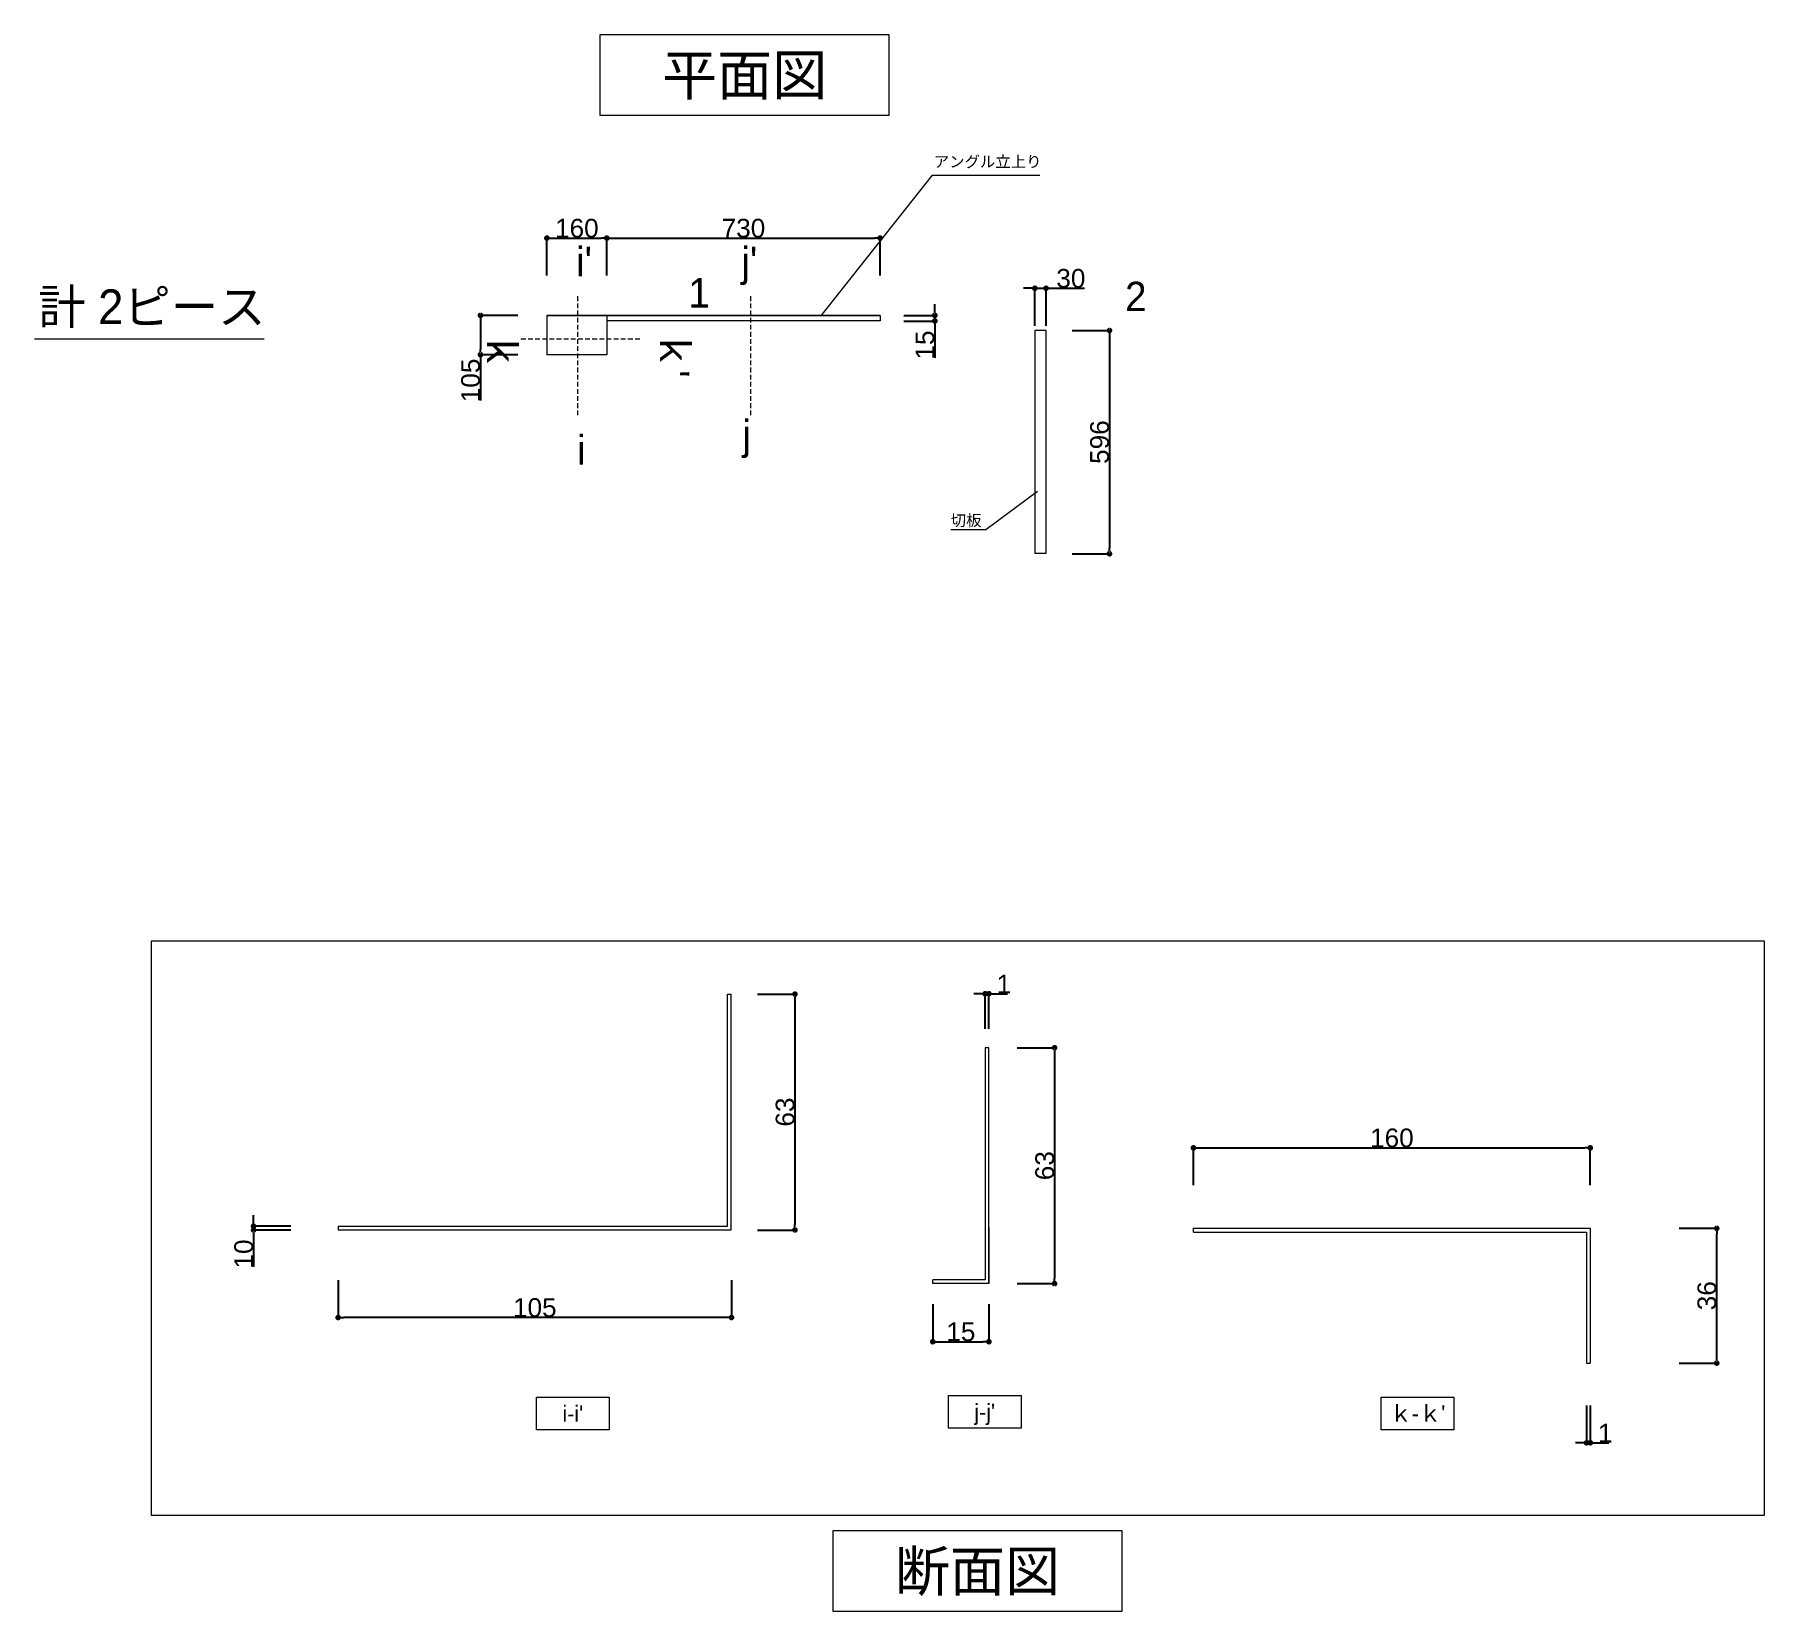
# Model space of a CAD drawing. Header units: millimetres. Extents: x 0 to 1313252738, y -131 to 560100888.
# Drawn here: x 1313136664 to 1313141284, y 560018881 to 560023091 of the extents above; entities that cross this region are included whole.
import ezdxf

# ---------------------------------------------------------------- set-up
doc = ezdxf.new("R2010")
doc.units = ezdxf.units.MM
doc.linetypes.add('DASHED', pattern=[19.05, 12.7, -6.35])
doc.layers.get('0').update_dxf_attribs({"lineweight": 0})
for name, color, linetype, lineweight in [('0001外周ライン', 7, 'Continuous', 9), ('TOS_M1', 7, 'Continuous', 9), ('家具', 7, 'Continuous', 0)]:
    doc.layers.add(name, color=color, linetype=linetype, lineweight=lineweight)
doc.styles.add('onnjuku', font='arial.ttf')
doc.dimstyles.new('onnjuku', dxfattribs={"dimtxt": 100, "dimasz": 30, "dimexe": 1.25, "dimexo": 0.625, "dimtad": 1, "dimdec": 0, "dimtxsty": 'onnjuku', "dimblk": 'DOT', "dimcen": 2.5, "dimadec": 0, "dimazin": 0, "dimtfac": 1, "dimtdec": 0, "dimtmove": 0, "dimatfit": 3, "dimfxl": 500, "dimfxlon": 1, "dimarcsym": 0})

msp = doc.modelspace()

# ---------------------------------------------------------------- texts
at = {"layer": '家具', "attachment_point": 5, "style": 'onnjuku', "bg_fill": 16, "box_fill_scale": 1.5, "bg_fill_color": 256, "bg_fill_transparency": 0}
for s, width, gutter_width, heights, insert, char_height in [('{\\fMS PGothic|b0|i0|c128|p50;平面図}', 662.80105, 539.349, [142.805], (1313138560.094, 560022977.445), 107.86978), ("{\\fMS PGothic|b0|i0|c128|p50;i-i'}", 150.23709, 218.056, [57.735], (1313138101.379, 560019408.705), 43.61126), ("{\\fMS PGothic|b0|i0|c128|p50;j-j'}", 150.23709, 218.056, [57.735], (1313139201.36, 560019406.626), 43.61126), ("{\\fMS PGothic|b0|i0|c128|p50;ｋ-ｋ'}", 150.23709, 218.056, [57.735], (1313140357.067, 560019409.279), 43.61126), ('{\\fMS PGothic|b0|i0|c128|p50;断面図}', 662.80105, 539.349, [142.805], (1313139181.968, 560018981.869), 107.86978)]:
    msp.add_mtext_dynamic_manual_height_columns(s, width=width, gutter_width=gutter_width, heights=heights, dxfattribs=dict(at, insert=insert, char_height=char_height))
at = {"layer": '家具', "color": 1, "attachment_point": 1, "style": 'onnjuku'}
for s, width, gutter_width, insert, char_height in [('{\\fMS PGothic|b0|i0|c128|p50;アングル立上り}', 575.74842, 150.687, (1313139065.29, 560022767.017), 30.13733), ('{\\fMS PGothic|b0|i0|c128|p50;計 2ピース}', 655.16123, 463.532, (1313136673.502, 560022410.917), 92.70638), ('{\\fMS PGothic|b0|i0|c128|p50;1}', 159.1839, 392.758, (1313138410.058, 560022440.959), 78.55165), ('{\\fMS PGothic|b0|i0|c128|p50;2}', 159.1839, 392.758, (1313139576.302, 560022431.229), 78.55165), ('{\\fMS PGothic|b0|i0|c128|p50;切板}', 575.74842, 150.687, (1313139110.519, 560021809.161), 30.13733)]:
    msp.add_mtext_dynamic_manual_height_columns(s, width=width, gutter_width=gutter_width, heights=[0], dxfattribs=dict(at, insert=insert, char_height=char_height))
at = {"layer": '家具', "char_height": 78.55165, "attachment_point": 1, "style": 'onnjuku'}
for s, insert in [("{\\fMS PGothic|b0|i0|c128|p50;i'}", (1313138109.911, 560022524.518)), ("{\\fMS PGothic|b0|i0|c128|p50;j'}", (1313138551.508, 560022524.518)), ('{\\fMS PGothic|b0|i0|c128|p50;j}', (1313138554.565, 560022062.518)), ('{\\fMS PGothic|b0|i0|c128|p50;i}', (1313138112.968, 560022021.731))]:
    msp.add_mtext_dynamic_manual_height_columns(s, width=159.1839, gutter_width=392.758, heights=[0], dxfattribs=dict(at, insert=insert))
at = {"layer": '家具', "char_height": 78.55165, "attachment_point": 1, "rotation": 270, "style": 'onnjuku'}
for s, insert in [('{\\fMS PGothic|b0|i0|c128|p50;ｋ}', (1313137950.432, 560022299.157)), ("{\\fMS PGothic|b0|i0|c128|p50;ｋ'}", (1313138412.432, 560022302.214))]:
    msp.add_mtext_dynamic_manual_height_columns(s, width=159.1839, gutter_width=392.758, heights=[0], dxfattribs=dict(at, insert=insert))

# ---------------------------------------------------------------- blocks, each defined once
blk = doc.blocks.new('_Dot')
at = {"color": 0, "linetype": 'ByBlock', "lineweight": -2}
blk.add_line((-0.5, 0), (-1, 0), dxfattribs=at)
at = {"color": 0, "linetype": 'ByBlock', "const_width": 0.5}
blk.add_lwpolyline([(-0.25, 0, 1), (0.25, 0, 1)], format="xyb", close=True, dxfattribs=at)
blk = doc.blocks.new('*D684')
at = {"layer": 'Defpoints', "color": 0, "transparency": 16777216}
for p in [(1313138192, 560022547.8), (1313138032, 560022431.4), (1313138192, 560022431.4)]:
    blk.add_point(p, dxfattribs=at)
at = {"layer": 'TOS_M1', "color": 0, "lineweight": -2, "transparency": 16777216}
for p, q in [((1313138032, 560022447.8), (1313138032, 560022549)), ((1313138047, 560022547.8), (1313138177, 560022547.8)), ((1313138192, 560022447.8), (1313138192, 560022549))]:
    blk.add_line(p, q, dxfattribs=at)
at = {"layer": 'TOS_M1', "color": 0, "lineweight": -2, "transparency": 16777216, "xscale": 15, "yscale": 15, "zscale": 15, "rotation": 180}
blk.add_blockref('_Dot', (1313138032, 560022547.8), dxfattribs=at)
at = {"layer": 'TOS_M1', "color": 0, "lineweight": -2, "transparency": 16777216, "xscale": 15, "yscale": 15, "zscale": 15}
blk.add_blockref('_Dot', (1313138192, 560022547.8), dxfattribs=at)
at = {"layer": 'TOS_M1', "color": 0, "transparency": 16777216, "insert": (1313138112, 560022573.9), "char_height": 50, "attachment_point": 5, "style": 'onnjuku'}
blk.add_mtext('160', dxfattribs=at)
blk = doc.blocks.new('*D685')
at = {"layer": 'Defpoints', "color": 0, "transparency": 16777216}
for p in [(1313138922, 560022547.8), (1313138192, 560022431.4), (1313138922, 560022431.4)]:
    blk.add_point(p, dxfattribs=at)
at = {"layer": 'TOS_M1', "color": 0, "lineweight": -2, "transparency": 16777216}
for p, q in [((1313138192, 560022447.8), (1313138192, 560022549)), ((1313138207, 560022547.8), (1313138907, 560022547.8)), ((1313138922, 560022447.8), (1313138922, 560022549))]:
    blk.add_line(p, q, dxfattribs=at)
at = {"layer": 'TOS_M1', "color": 0, "lineweight": -2, "transparency": 16777216, "xscale": 15, "yscale": 15, "zscale": 15, "rotation": 180}
blk.add_blockref('_Dot', (1313138192, 560022547.8), dxfattribs=at)
at = {"layer": 'TOS_M1', "color": 0, "lineweight": -2, "transparency": 16777216, "xscale": 15, "yscale": 15, "zscale": 15}
blk.add_blockref('_Dot', (1313138922, 560022547.8), dxfattribs=at)
at = {"layer": 'TOS_M1', "color": 0, "transparency": 16777216, "insert": (1313138557, 560022573.9), "char_height": 50, "attachment_point": 5, "style": 'onnjuku'}
blk.add_mtext('730', dxfattribs=at)
blk = doc.blocks.new('*D687')
at = {"layer": 'Defpoints', "color": 0, "transparency": 16777216}
for p in [(1313138984.5, 560022341.4), (1313138984.5, 560022326.4), (1313139068.1, 560022326.4)]:
    blk.add_point(p, dxfattribs=at)
at = {"layer": 'TOS_M1', "color": 0, "lineweight": -2, "transparency": 16777216}
for p, q in [((1313139068.1, 560022356.4), (1313139068.1, 560022371.4)), ((1313138985.1, 560022341.4), (1313139069.3, 560022341.4)), ((1313138985.1, 560022326.4), (1313139069.3, 560022326.4)), ((1313139068.1, 560022341.4), (1313139068.1, 560022326.4)), ((1313139068.1, 560022311.4), (1313139068.1, 560022227.9))]:
    blk.add_line(p, q, dxfattribs=at)
at = {"layer": 'TOS_M1', "color": 0, "lineweight": -2, "transparency": 16777216, "xscale": 15, "yscale": 15, "zscale": 15}
for p, rotation in [((1313139068.1, 560022341.4), 270), ((1313139068.1, 560022326.4), 90)]:
    blk.add_blockref('_Dot', p, dxfattribs=dict(at, rotation=rotation))
at = {"layer": 'TOS_M1', "color": 0, "transparency": 16777216, "insert": (1313139041.9, 560022262.2), "char_height": 50, "attachment_point": 5, "rotation": 90, "style": 'onnjuku'}
blk.add_mtext('15', dxfattribs=at)
blk = doc.blocks.new('*D691')
at = {"layer": 'Defpoints', "color": 0, "transparency": 16777216}
for p in [(1313138032, 560022341.4), (1313137854.7, 560022236.4), (1313138032, 560022236.4)]:
    blk.add_point(p, dxfattribs=at)
at = {"layer": 'TOS_M1', "color": 0, "lineweight": -2, "transparency": 16777216}
for p, q in [((1313137954.7, 560022341.4), (1313137853.4, 560022341.4)), ((1313137854.7, 560022326.4), (1313137854.7, 560022251.4)), ((1313137954.7, 560022236.4), (1313137853.4, 560022236.4)), ((1313137854.7, 560022236.4), (1313137854.7, 560022114))]:
    blk.add_line(p, q, dxfattribs=at)
at = {"layer": 'TOS_M1', "color": 0, "lineweight": -2, "transparency": 16777216, "xscale": 15, "yscale": 15, "zscale": 15}
for p, rotation in [((1313137854.7, 560022341.4), 90), ((1313137854.7, 560022236.4), 270)]:
    blk.add_blockref('_Dot', p, dxfattribs=dict(at, rotation=rotation))
at = {"layer": 'TOS_M1', "color": 0, "transparency": 16777216, "insert": (1313137828.5, 560022167.7), "char_height": 50, "attachment_point": 5, "rotation": 90, "style": 'onnjuku'}
blk.add_mtext('105', dxfattribs=at)
blk = doc.blocks.new('*D692')
at = {"layer": 'Defpoints', "color": 0, "transparency": 16777216}
for p in [(1313138524.5, 560020529), (1313138524.5, 560019899), (1313138694.6, 560019899)]:
    blk.add_point(p, dxfattribs=at)
at = {"layer": 'TOS_M1', "color": 0, "lineweight": -2, "transparency": 16777216}
for p, q in [((1313138594.6, 560020529), (1313138695.9, 560020529)), ((1313138694.6, 560020514), (1313138694.6, 560019914)), ((1313138594.6, 560019899), (1313138695.9, 560019899))]:
    blk.add_line(p, q, dxfattribs=at)
at = {"layer": 'TOS_M1', "color": 0, "lineweight": -2, "transparency": 16777216, "xscale": 15, "yscale": 15, "zscale": 15}
for p, rotation in [((1313138694.6, 560020529), 90), ((1313138694.6, 560019899), 270)]:
    blk.add_blockref('_Dot', p, dxfattribs=dict(at, rotation=rotation))
at = {"layer": 'TOS_M1', "color": 0, "transparency": 16777216, "insert": (1313138668.4, 560020214), "char_height": 50, "attachment_point": 5, "rotation": 90, "style": 'onnjuku'}
blk.add_mtext('63', dxfattribs=at)
blk = doc.blocks.new('*D693')
at = {"layer": 'Defpoints', "color": 0, "transparency": 16777216}
for p in [(1313137474.5, 560019899), (1313138525.1, 560019899), (1313137474.5, 560019665.3)]:
    blk.add_point(p, dxfattribs=at)
at = {"layer": 'TOS_M1', "color": 0, "lineweight": -2, "transparency": 16777216}
for p, q in [((1313137474.5, 560019765.3), (1313137474.5, 560019664.1)), ((1313138525.1, 560019765.3), (1313138525.1, 560019664.1)), ((1313138510.1, 560019665.3), (1313137489.5, 560019665.3))]:
    blk.add_line(p, q, dxfattribs=at)
at = {"layer": 'TOS_M1', "color": 0, "lineweight": -2, "transparency": 16777216, "xscale": 15, "yscale": 15, "zscale": 15}
for p, rotation in [((1313137474.5, 560019665.3), 180.0000000130022), ((1313138525.1, 560019665.3), 1.300215934918469e-08)]:
    blk.add_blockref('_Dot', p, dxfattribs=dict(at, rotation=rotation))
at = {"layer": 'TOS_M1', "color": 0, "transparency": 16777216, "insert": (1313137999.8, 560019691.5), "char_height": 50, "attachment_point": 5, "rotation": 0, "style": 'onnjuku'}
blk.add_mtext('105', dxfattribs=at)
blk = doc.blocks.new('*D681')
at = {"layer": 'Defpoints', "color": 0, "transparency": 16777216}
for p in [(1313139062.6, 560019794.4), (1313139212.6, 560019794.4), (1313139212.6, 560019600.7)]:
    blk.add_point(p, dxfattribs=at)
at = {"layer": 'TOS_M1', "color": 0, "lineweight": -2, "transparency": 16777216}
for p, q in [((1313139062.6, 560019700.7), (1313139062.6, 560019599.4)), ((1313139212.6, 560019700.7), (1313139212.6, 560019599.4)), ((1313139077.6, 560019600.7), (1313139197.6, 560019600.7))]:
    blk.add_line(p, q, dxfattribs=at)
at = {"layer": 'TOS_M1', "color": 0, "lineweight": -2, "transparency": 16777216, "xscale": 15, "yscale": 15, "zscale": 15, "rotation": 180}
blk.add_blockref('_Dot', (1313139062.6, 560019600.7), dxfattribs=at)
at = {"layer": 'TOS_M1', "color": 0, "lineweight": -2, "transparency": 16777216, "xscale": 15, "yscale": 15, "zscale": 15}
blk.add_blockref('_Dot', (1313139212.6, 560019600.7), dxfattribs=at)
at = {"layer": 'TOS_M1', "color": 0, "transparency": 16777216, "insert": (1313139137.6, 560019626.8), "char_height": 50, "width": 107.892, "attachment_point": 5, "style": 'onnjuku'}
blk.add_mtext('15', dxfattribs=at)
blk = doc.blocks.new('*D682')
at = {"layer": 'Defpoints', "color": 0, "transparency": 16777216}
for p in [(1313139212.6, 560020385.8), (1313139182, 560019755.8), (1313139387.9, 560019755.8)]:
    blk.add_point(p, dxfattribs=at)
at = {"layer": 'TOS_M1', "color": 0, "lineweight": -2, "transparency": 16777216}
for p, q in [((1313139287.9, 560020385.8), (1313139389.2, 560020385.8)), ((1313139387.9, 560020370.8), (1313139387.9, 560019770.8)), ((1313139287.9, 560019755.8), (1313139389.2, 560019755.8))]:
    blk.add_line(p, q, dxfattribs=at)
at = {"layer": 'TOS_M1', "color": 0, "lineweight": -2, "transparency": 16777216, "xscale": 15, "yscale": 15, "zscale": 15}
for p, rotation in [((1313139387.9, 560020385.8), 90), ((1313139387.9, 560019755.8), 270)]:
    blk.add_blockref('_Dot', p, dxfattribs=dict(at, rotation=rotation))
at = {"layer": 'TOS_M1', "color": 0, "transparency": 16777216, "insert": (1313139361.8, 560020070.8), "char_height": 50, "width": 67.292, "attachment_point": 5, "rotation": 90, "style": 'onnjuku'}
blk.add_mtext('63', dxfattribs=at)
blk = doc.blocks.new('*D683')
at = {"layer": 'Defpoints', "color": 0, "transparency": 16777216}
for p in [(1313139212.6, 560020529.9), (1313139202.6, 560020435.9), (1313139212.6, 560020435.9)]:
    blk.add_point(p, dxfattribs=at)
at = {"layer": 'TOS_M1', "color": 0, "lineweight": -2, "transparency": 16777216}
for p, q in [((1313139187.6, 560020529.9), (1313139172.6, 560020529.9)), ((1313139202.6, 560020436.5), (1313139202.6, 560020531.2)), ((1313139202.6, 560020529.9), (1313139212.6, 560020529.9)), ((1313139212.6, 560020436.5), (1313139212.6, 560020531.2)), ((1313139227.6, 560020529.9), (1313139262.3, 560020529.9))]:
    blk.add_line(p, q, dxfattribs=at)
at = {"layer": 'TOS_M1', "color": 0, "lineweight": -2, "transparency": 16777216, "xscale": 15, "yscale": 15, "zscale": 15}
blk.add_blockref('_Dot', (1313139202.6, 560020529.9), dxfattribs=at)
at = {"layer": 'TOS_M1', "color": 0, "lineweight": -2, "transparency": 16777216, "xscale": 15, "yscale": 15, "zscale": 15, "rotation": 180}
blk.add_blockref('_Dot', (1313139212.6, 560020529.9), dxfattribs=at)
at = {"layer": 'TOS_M1', "color": 0, "transparency": 16777216, "insert": (1313139252.5, 560020555.7), "char_height": 50, "attachment_point": 5, "style": 'onnjuku'}
blk.add_mtext('1', dxfattribs=at)
blk = doc.blocks.new('*D688')
at = {"layer": 'Defpoints', "color": 0, "transparency": 16777216}
for p in [(1313140818.7, 560019903.5), (1313141156.3, 560019903.5), (1313140818.7, 560019543.5)]:
    blk.add_point(p, dxfattribs=at)
at = {"layer": 'TOS_M1', "color": 0, "lineweight": -2, "transparency": 16777216}
for p, q in [((1313141056.3, 560019903.5), (1313141157.6, 560019903.5)), ((1313141156.3, 560019558.5), (1313141156.3, 560019888.5)), ((1313141056.3, 560019543.5), (1313141157.6, 560019543.5))]:
    blk.add_line(p, q, dxfattribs=at)
at = {"layer": 'TOS_M1', "color": 0, "lineweight": -2, "transparency": 16777216, "xscale": 15, "yscale": 15, "zscale": 15}
for p, rotation in [((1313141156.3, 560019903.5), 90), ((1313141156.3, 560019543.5), 270)]:
    blk.add_blockref('_Dot', p, dxfattribs=dict(at, rotation=rotation))
at = {"layer": 'TOS_M1', "color": 0, "transparency": 16777216, "insert": (1313141130.1, 560019723.5), "char_height": 50, "width": 112.374, "attachment_point": 5, "rotation": 90, "style": 'onnjuku'}
blk.add_mtext('36', dxfattribs=at)
blk = doc.blocks.new('*D689')
at = {"layer": 'Defpoints', "color": 0, "transparency": 16777216}
for p in [(1313137474.5, 560019909), (1313137248.6, 560019899), (1313137474.5, 560019899)]:
    blk.add_point(p, dxfattribs=at)
at = {"layer": 'TOS_M1', "color": 0, "lineweight": -2, "transparency": 16777216}
for p, q in [((1313137348.6, 560019909), (1313137247.4, 560019909)), ((1313137248.6, 560019924), (1313137248.6, 560019939)), ((1313137248.6, 560019909), (1313137248.6, 560019899)), ((1313137348.6, 560019899), (1313137247.4, 560019899)), ((1313137248.6, 560019884), (1313137248.6, 560019801))]:
    blk.add_line(p, q, dxfattribs=at)
at = {"layer": 'TOS_M1', "color": 0, "lineweight": -2, "transparency": 16777216, "xscale": 15, "yscale": 15, "zscale": 15}
for p, rotation in [((1313137248.6, 560019909), 270), ((1313137248.6, 560019899), 90)]:
    blk.add_blockref('_Dot', p, dxfattribs=dict(at, rotation=rotation))
at = {"layer": 'TOS_M1', "color": 0, "transparency": 16777216, "insert": (1313137222.5, 560019835), "char_height": 50, "attachment_point": 5, "rotation": 90, "style": 'onnjuku'}
blk.add_mtext('10', dxfattribs=at)
blk = doc.blocks.new('*D690')
at = {"layer": 'Defpoints', "color": 0, "transparency": 16777216}
for p in [(1313140808.7, 560019543.5), (1313140818.7, 560019543.5), (1313140818.7, 560019330.8)]:
    blk.add_point(p, dxfattribs=at)
at = {"layer": 'TOS_M1', "color": 0, "lineweight": -2, "transparency": 16777216}
for p, q in [((1313140808.7, 560019430.8), (1313140808.7, 560019329.6)), ((1313140818.7, 560019430.8), (1313140818.7, 560019329.6)), ((1313140793.7, 560019330.8), (1313140778.7, 560019330.8)), ((1313140808.7, 560019330.8), (1313140818.7, 560019330.8)), ((1313140833.7, 560019330.8), (1313140868.4, 560019330.8))]:
    blk.add_line(p, q, dxfattribs=at)
at = {"layer": 'TOS_M1', "color": 0, "lineweight": -2, "transparency": 16777216, "xscale": 15, "yscale": 15, "zscale": 15}
blk.add_blockref('_Dot', (1313140808.7, 560019330.8), dxfattribs=at)
at = {"layer": 'TOS_M1', "color": 0, "lineweight": -2, "transparency": 16777216, "xscale": 15, "yscale": 15, "zscale": 15, "rotation": 180}
blk.add_blockref('_Dot', (1313140818.7, 560019330.8), dxfattribs=at)
at = {"layer": 'TOS_M1', "color": 0, "transparency": 16777216, "insert": (1313140858.5, 560019356.5), "char_height": 50, "width": 66.746, "attachment_point": 5, "style": 'onnjuku'}
blk.add_mtext('1', dxfattribs=at)
blk = doc.blocks.new('*D695')
at = {"layer": 'Defpoints', "color": 0, "transparency": 16777216}
for p in [(1313139365.1, 560022301), (1313139365.1, 560021704.9), (1313139534.5, 560021704.9)]:
    blk.add_point(p, dxfattribs=at)
at = {"layer": 'TOS_M1', "color": 0, "lineweight": -2, "transparency": 16777216}
for p, q in [((1313139434.5, 560022301), (1313139535.7, 560022301)), ((1313139534.5, 560022286), (1313139534.5, 560021719.9)), ((1313139434.5, 560021704.9), (1313139535.7, 560021704.9))]:
    blk.add_line(p, q, dxfattribs=at)
at = {"layer": 'TOS_M1', "color": 0, "lineweight": -2, "transparency": 16777216, "xscale": 15, "yscale": 15, "zscale": 15}
for p, rotation in [((1313139534.5, 560022301), 90), ((1313139534.5, 560021704.9), 270)]:
    blk.add_blockref('_Dot', p, dxfattribs=dict(at, rotation=rotation))
at = {"layer": 'TOS_M1', "color": 0, "transparency": 16777216, "insert": (1313139508.3, 560022003), "char_height": 50, "attachment_point": 5, "rotation": 90, "style": 'onnjuku'}
blk.add_mtext('596', dxfattribs=at)
blk = doc.blocks.new('*D696')
at = {"layer": 'Defpoints', "color": 0, "transparency": 16777216}
for p in [(1313139365.1, 560022413.8), (1313139335.1, 560022301), (1313139365.1, 560022301)]:
    blk.add_point(p, dxfattribs=at)
at = {"layer": 'TOS_M1', "color": 0, "lineweight": -2, "transparency": 16777216}
for p, q in [((1313139320.1, 560022413.8), (1313139305.1, 560022413.8)), ((1313139335.1, 560022313.8), (1313139335.1, 560022415)), ((1313139335.1, 560022413.8), (1313139365.1, 560022413.8)), ((1313139365.1, 560022313.8), (1313139365.1, 560022415)), ((1313139380.1, 560022413.8), (1313139467.7, 560022413.8))]:
    blk.add_line(p, q, dxfattribs=at)
at = {"layer": 'TOS_M1', "color": 0, "lineweight": -2, "transparency": 16777216, "xscale": 15, "yscale": 15, "zscale": 15}
blk.add_blockref('_Dot', (1313139335.1, 560022413.8), dxfattribs=at)
at = {"layer": 'TOS_M1', "color": 0, "lineweight": -2, "transparency": 16777216, "xscale": 15, "yscale": 15, "zscale": 15, "rotation": 180}
blk.add_blockref('_Dot', (1313139365.1, 560022413.8), dxfattribs=at)
at = {"layer": 'TOS_M1', "color": 0, "transparency": 16777216, "insert": (1313139431.4, 560022440), "char_height": 50, "attachment_point": 5, "style": 'onnjuku'}
blk.add_mtext('30', dxfattribs=at)
blk = doc.blocks.new('*D740')
at = {"layer": 'Defpoints', "color": 0, "transparency": 16777216}
for p in [(1313140818.7, 560020118.4), (1313139758.7, 560019846.3), (1313140818.7, 560019846.3)]:
    blk.add_point(p, dxfattribs=at)
at = {"layer": 'TOS_M1', "color": 0, "lineweight": -2, "transparency": 16777216}
for p, q in [((1313139758.7, 560020018.4), (1313139758.7, 560020119.7)), ((1313139773.7, 560020118.4), (1313140803.7, 560020118.4)), ((1313140818.7, 560020018.4), (1313140818.7, 560020119.7))]:
    blk.add_line(p, q, dxfattribs=at)
at = {"layer": 'TOS_M1', "color": 0, "lineweight": -2, "transparency": 16777216, "xscale": 15, "yscale": 15, "zscale": 15, "rotation": 180}
blk.add_blockref('_Dot', (1313139758.7, 560020118.4), dxfattribs=at)
at = {"layer": 'TOS_M1', "color": 0, "lineweight": -2, "transparency": 16777216, "xscale": 15, "yscale": 15, "zscale": 15}
blk.add_blockref('_Dot', (1313140818.7, 560020118.4), dxfattribs=at)
at = {"layer": 'TOS_M1', "color": 0, "transparency": 16777216, "insert": (1313140288.7, 560020144.6), "char_height": 50, "attachment_point": 5, "style": 'onnjuku'}
blk.add_mtext('160', dxfattribs=at)

# ---------------------------------------------------------------- dimensions: what is measured, and where the dimension line sits
at = {"layer": 'TOS_M1'}
for p1, p2, distance, picture, middle in [((1313138031.955, 560022431.419), (1313138191.955, 560022431.419), 116.357, '*D684', (1313138111.955, 560022573.929)), ((1313139335.077, 560022301.013), (1313139365.077, 560022301.013), 112.773, '*D696', (1313139431.412, 560022439.956)), ((1313138984.49, 560022341.423), (1313138984.49, 560022326.423), 83.57, '*D687', (1313139041.906, 560022262.152)), ((1313138031.955, 560022341.423), (1313138031.955, 560022236.423), -177.274, '*D691', (1313137828.527, 560022167.728)), ((1313139365.077, 560022301.013), (1313139365.077, 560021704.947), 169.4, '*D695', (1313139508.323, 560022002.98))]:
    dim = msp.add_aligned_dim(p1=p1, p2=p2, distance=distance, dimstyle='onnjuku', override={"dimtxt": 50, "dimasz": 15, "dimfxl": 100}, dxfattribs=at)
    dim.commit()
    dim.dimension.update_dxf_attribs({"geometry": picture, "text_midpoint": middle})
for base, p1, p2, angle, picture, middle in [((1313138921.955, 560022547.776), (1313138191.955, 560022431.419), (1313138921.955, 560022431.419), 180, '*D685', (1313138556.955, 560022573.946)), ((1313137248.643, 560019899.045), (1313137474.507, 560019909.045), (1313137474.507, 560019899.045), 90, '*D689', (1313137222.489, 560019835.047))]:
    dim = msp.add_linear_dim(base=base, p1=p1, p2=p2, angle=angle, dimstyle='onnjuku', override={"dimtxt": 50, "dimasz": 15, "dimfxl": 100}, dxfattribs=at)
    dim.commit()
    dim.dimension.update_dxf_attribs({"geometry": picture, "text_midpoint": middle})
for base, p1, p2, text, picture, middle in [((1313139212.645, 560020529.938), (1313139202.645, 560020435.883), (1313139212.645, 560020435.883), '1', '*D683', (1313139252.479, 560020555.665)), ((1313140818.687, 560020118.441), (1313139758.687, 560019846.315), (1313140818.687, 560019846.315), '160', '*D740', (1313140288.687, 560020144.594)), ((1313139212.645, 560019600.664), (1313139062.645, 560019794.397), (1313139212.645, 560019794.397), '15', '*D681', (1313139137.645, 560019626.818)), ((1313140818.687, 560019330.809), (1313140808.687, 560019543.496), (1313140818.687, 560019543.496), '1', '*D690', (1313140858.52, 560019356.536))]:
    dim = msp.add_linear_dim(base=base, p1=p1, p2=p2, text=text, dimstyle='onnjuku', override={"dimtxt": 50, "dimasz": 15, "dimfxl": 100}, dxfattribs=at)
    dim.commit()
    dim.dimension.update_dxf_attribs({"geometry": picture, "text_midpoint": middle})
for p1, p2, distance, text, picture, middle in [((1313138524.507, 560020529.045), (1313138524.507, 560019899.045), 170.107, '63', '*D692', (1313138668.443, 560020214.045)), ((1313138525.132, 560019899.045), (1313137474.507, 560019899.045), 233.717, '105', '*D693', (1313137999.82, 560019691.481))]:
    dim = msp.add_aligned_dim(p1=p1, p2=p2, distance=distance, text=text, dimstyle='onnjuku', override={"dimtxt": 50, "dimasz": 15, "dimfxl": 100}, dxfattribs=at)
    dim.commit()
    dim.dimension.update_dxf_attribs({"geometry": picture, "text_midpoint": middle})
for base, p1, p2, text, picture, middle in [((1313139387.944, 560019755.771), (1313139212.645, 560020385.771), (1313139181.962, 560019755.771), '63', '*D682', (1313139361.773, 560020070.771)), ((1313141156.308, 560019903.496), (1313140818.687, 560019543.496), (1313140818.687, 560019903.496), '36', '*D688', (1313141130.137, 560019723.496))]:
    dim = msp.add_linear_dim(base=base, p1=p1, p2=p2, angle=90, text=text, dimstyle='onnjuku', override={"dimtxt": 50, "dimasz": 15, "dimfxl": 100}, dxfattribs=at)
    dim.commit()
    dim.dimension.update_dxf_attribs({"geometry": picture, "text_midpoint": middle})

# ---------------------------------------------------------------- linework, layer by layer
at = {"layer": '0001外周ライン', "linetype": 'DASHED'}
for p, q in [((1313138114.241, 560022392.403), (1313138114.241, 560022072.287)), ((1313138576.102, 560022392.403), (1313138576.102, 560022072.287)), ((1313138280.317, 560022277.62), (1313137960.201, 560022277.62))]:
    msp.add_line(p, q, dxfattribs=at)
at = {"layer": '0001外周ライン'}
for p, q in [((1313138186.955, 560022341.423), (1313138031.955, 560022341.423)), ((1313138031.955, 560022341.423), (1313138031.955, 560022236.423)), ((1313138186.955, 560022340.423), (1313138031.955, 560022340.423)), ((1313138921.955, 560022341.423), (1313138186.955, 560022341.423)), ((1313138186.955, 560022341.423), (1313138191.955, 560022341.423)), ((1313138921.955, 560022340.423), (1313138186.955, 560022340.423)), ((1313138191.955, 560022341.423), (1313138191.955, 560022236.423)), ((1313138921.955, 560022326.423), (1313138191.955, 560022326.423)), ((1313138921.955, 560022341.423), (1313138921.955, 560022326.423)), ((1313139335.077, 560022301.013), (1313139335.077, 560021706.013)), ((1313139365.077, 560022301.013), (1313139335.077, 560022301.013)), ((1313139365.077, 560021706.013), (1313139365.077, 560022301.013)), ((1313138191.955, 560022236.423), (1313138031.955, 560022236.423)), ((1313139204.142, 560021769.434), (1313139342.233, 560021871.979)), ((1313139110.519, 560021769.434), (1313139204.142, 560021769.434)), ((1313139335.077, 560021706.013), (1313139365.077, 560021706.013)), ((1313138514.507, 560019909.045), (1313138514.507, 560020529.045)), ((1313138514.507, 560020529.045), (1313138524.507, 560020529.045)), ((1313138524.507, 560019899.045), (1313138524.507, 560020529.045)), ((1313139212.645, 560020385.771), (1313139202.645, 560020385.771)), ((1313139202.645, 560020385.771), (1313139202.645, 560019905.771)), ((1313139212.645, 560019755.771), (1313139212.645, 560020385.771)), ((1313137474.507, 560019909.045), (1313138514.507, 560019909.045)), ((1313137474.507, 560019909.045), (1313137474.507, 560019899.045)), ((1313139202.645, 560019905.771), (1313139202.645, 560019765.771)), ((1313139212.645, 560019905.771), (1313139212.645, 560019755.771)), ((1313139758.687, 560019903.496), (1313140818.687, 560019903.496)), ((1313139758.687, 560019893.496), (1313139758.687, 560019903.496)), ((1313140818.687, 560019903.496), (1313140818.687, 560019543.496)), ((1313137474.507, 560019899.045), (1313138524.507, 560019899.045)), ((1313139758.687, 560019893.496), (1313140808.687, 560019893.496)), ((1313140808.687, 560019893.496), (1313140808.687, 560019543.496)), ((1313139202.645, 560019765.771), (1313139062.645, 560019765.771)), ((1313139062.645, 560019755.771), (1313139062.645, 560019765.771)), ((1313139212.645, 560019755.771), (1313139062.645, 560019755.771)), ((1313139212.645, 560019755.771), (1313139062.645, 560019755.771)), ((1313140808.687, 560019543.496), (1313140818.687, 560019543.496))]:
    msp.add_line(p, q, dxfattribs=at)
at = {"layer": '0001外周ライン', "color": 1}
msp.add_line((1313138031.955, 560022341.423), (1313138921.955, 560022341.423), dxfattribs=at)
at = {"layer": '0001外周ライン'}
msp.add_lwpolyline([(1313141283.607, 560020670.389), (1313136975.157, 560020670.389), (1313136975.157, 560019137.7), (1313141283.607, 560019137.7)], close=True, dxfattribs=at)
at = {"layer": '家具', "color": 1}
for p, q in [((1313139061.141, 560022715.949), (1313138762.635, 560022339.183)), ((1313139061.141, 560022715.949), (1313139348.449, 560022715.949)), ((1313136663.889, 560022278.541), (1313137276.918, 560022278.541))]:
    msp.add_line(p, q, dxfattribs=at)

msp.set_redraw_order([(e.dxf.handle, doc.entitydb.next_handle()) for e in msp.query("TEXT MTEXT ATTDEF DIMENSION ARC_DIMENSION")])  # texts and dimensions are drawn at this point

doc.saveas('drawing.dxf')
